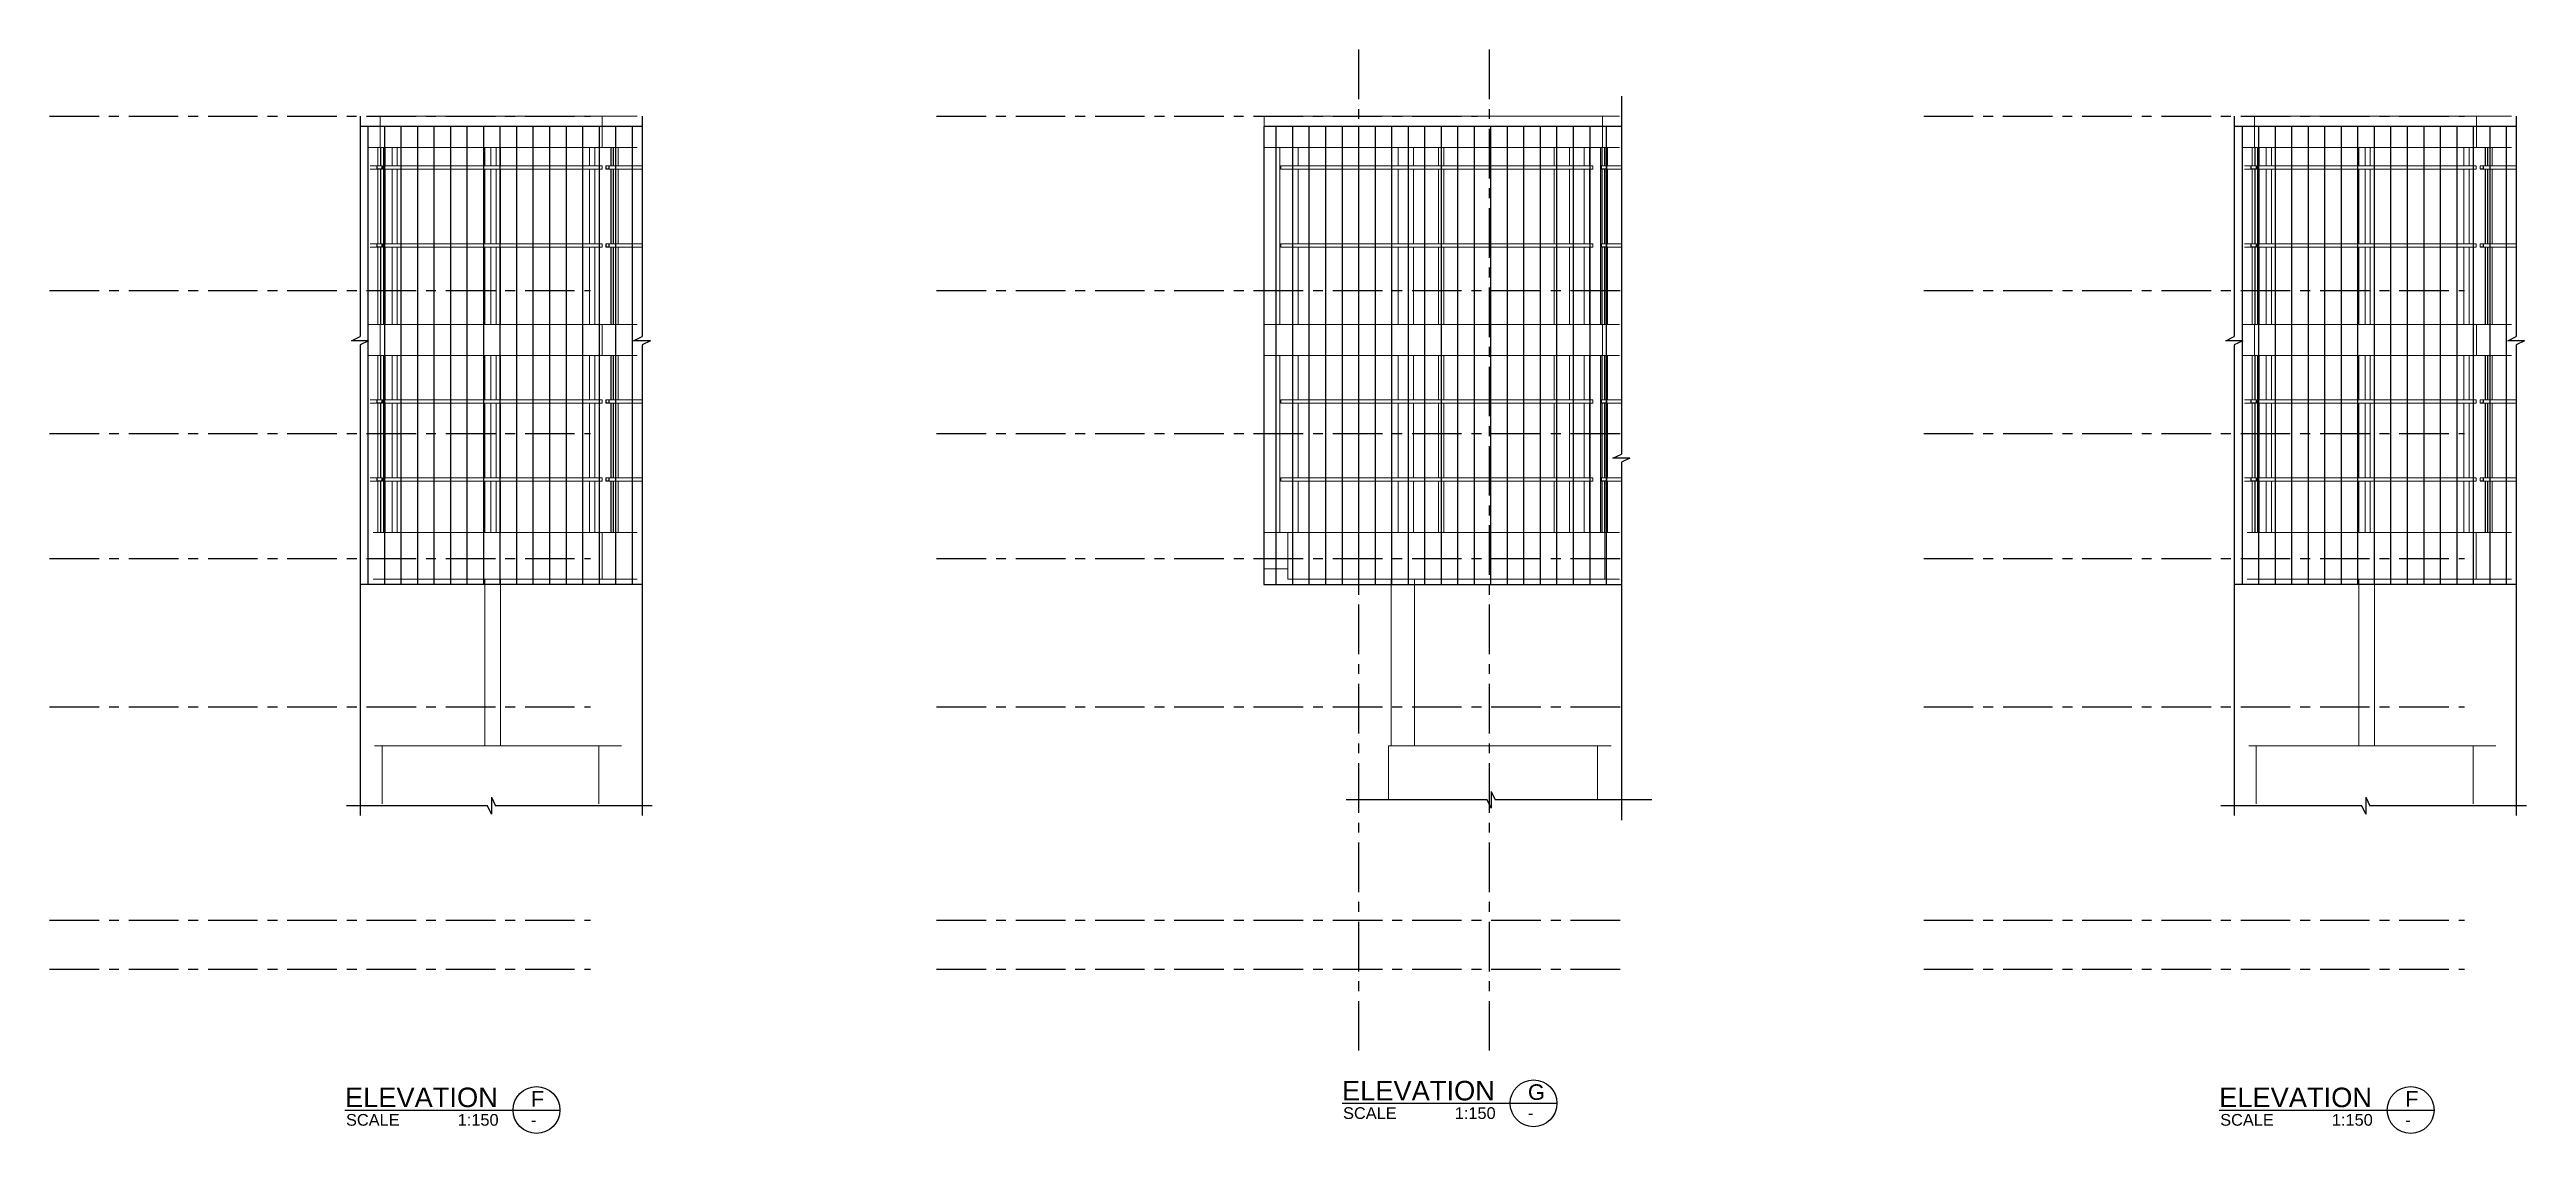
# Model space of a CAD drawing. Header units: millimetres. Extents: x 3774 to 718460, y -768339 to 192544.
# Drawn here: x 551905 to 599535, y 54911 to 75743 of the extents above; entities that cross this region are included whole.
import ezdxf

# ---------------------------------------------------------------- set-up
doc = ezdxf.new("R2010")
doc.units = ezdxf.units.MM
for name, pattern in [('CENTER', [50.8, 31.75, -6.35, 6.35, -6.35]), ('HIDDEN', [0.375, 0.25, -0.125]), ('XKITLINE00', [0])]:
    doc.linetypes.add(name, pattern=pattern)
doc.layers.add('HATCH', color=7, linetype='Continuous')
doc.layers.add('TEXT', color=4, linetype='Continuous')
doc.layers.add('Part', color=2, linetype='Continuous', lineweight=0)
doc.styles.add('ROMANS', font='arial.ttf', dxfattribs={"width": 0.85})
pattern_1 = [(90, (88449.85, 0), (-317.5, 0), [])]

msp = doc.modelspace()

# ---------------------------------------------------------------- texts
at = {"color": 5, "style": 'ROMANS'}
for s, height, p in [('ELEVATION', 375, (557585.794, 55417.14)), ('ELEVATION', 375, (576758.772, 55546.76)), ('G', 300, (580333.928, 55556.116)), ('ELEVATION', 375, (593625.804, 55417.14)), ('F', 300, (561160.95, 55426.496)), ('F', 300, (597200.96, 55426.496))]:
    msp.add_text(s, height=height, dxfattribs=at).set_placement(p)
at = {"color": 3, "style": 'ROMANS'}
for p in [(580335.755, 55189.723), (561162.777, 55060.103), (597202.787, 55060.103)]:
    msp.add_text('-', height=225, dxfattribs=at).set_placement(p)
at = {"layer": 'TEXT', "color": 3, "style": 'ROMANS'}
for s, p in [('SCALE', (557605.672, 55060.103)), ('1:150', (559753.399, 55060.103)), ('SCALE', (576778.651, 55189.723)), ('1:150', (578926.377, 55189.723)), ('SCALE', (593645.683, 55060.103)), ('1:150', (595793.409, 55060.103))]:
    msp.add_text(s, height=225, dxfattribs=at).set_placement(p)

# ---------------------------------------------------------------- blocks, each defined once
blk = doc.blocks.new('*A1028681')
at = {"layer": 'Part', "linetype": 'XKITLINE00', "lineweight": 0}
for p, q in [((2117.386646, -108.573174), (2114.020787, -108.573174)), ((2114.471721, -115.99454), (2114.471721, -108.573174))]:
    blk.add_line(p, q, dxfattribs=at)
blk = doc.blocks.new('*A1029682')
at = {"layer": 'Part', "linetype": 'XKITLINE00', "lineweight": 0}
for p, q in [((2085.70985, -108.573174), (2087.650147, -108.573174)), ((2086.680049, -115.99454), (2086.680049, -108.573174))]:
    blk.add_line(p, q, dxfattribs=at)
blk = doc.blocks.new('*A1030683')
at = {"layer": 'Part', "linetype": 'XKITLINE00', "lineweight": 0}
for p, q in [((2114.471721, -108.579841), (2086.68005, -108.579841)), ((2086.68005, -108.579841), (2086.68005, -115.99454)), ((2114.471721, -115.99454), (2114.471721, -108.579841))]:
    blk.add_line(p, q, dxfattribs=at)
blk = doc.blocks.new('*A1037684')
at = {"layer": 'Part', "linetype": 'XKITLINE00', "lineweight": 0}
for p, q in [((2114.891634, -27.906508), (2119.386419, -27.906508)), ((2114.891634, -31.906508), (2114.891634, -27.906508)), ((2119.386419, -31.906508), (2114.891634, -31.906508))]:
    blk.add_line(p, q, dxfattribs=at)
blk = doc.blocks.new('*A1038685')
at = {"layer": 'Part', "linetype": 'XKITLINE00', "lineweight": 0}
for p, q in [((2114.891634, -54.573174), (2119.386419, -54.573174)), ((2114.891634, -58.573174), (2114.891634, -54.573174)), ((2119.386419, -58.573174), (2114.891634, -58.573174))]:
    blk.add_line(p, q, dxfattribs=at)
blk = doc.blocks.new('*A1039686')
at = {"layer": 'Part', "linetype": 'XKITLINE00', "lineweight": 0}
for p, q in [((2119.986361, -64.239841), (2115.375467, -64.239841)), ((2115.375467, -64.239841), (2115.375467, -64.673174)), ((2119.986361, -64.673174), (2115.375467, -64.673174)), ((2115.402137, -64.633174), (2115.402137, -64.239841)), ((2115.765512, -64.633174), (2115.402137, -64.633174)), ((2115.765512, -64.239841), (2115.765512, -64.633174)), ((2115.792182, -64.673174), (2115.792182, -64.239841))]:
    blk.add_line(p, q, dxfattribs=at)
blk = doc.blocks.new('*A1040687')
at = {"layer": 'Part', "linetype": 'XKITLINE00', "lineweight": 0}
for p, q in [((2119.986361, -34.239841), (2115.375467, -34.239841)), ((2115.375467, -34.239841), (2115.375467, -34.673174)), ((2119.986361, -34.673174), (2115.375467, -34.673174)), ((2115.402137, -34.633174), (2115.402137, -34.239841)), ((2115.765512, -34.633174), (2115.402137, -34.633174)), ((2115.765512, -34.239841), (2115.765512, -34.633174)), ((2115.792182, -34.673174), (2115.792182, -34.239841))]:
    blk.add_line(p, q, dxfattribs=at)
blk = doc.blocks.new('*A1041688')
at = {"layer": 'Part', "linetype": 'XKITLINE00', "lineweight": 0}
for p, q in [((2119.986361, -44.239841), (2115.375467, -44.239841)), ((2115.375467, -44.239841), (2115.375467, -44.673174)), ((2115.402137, -44.633174), (2115.402137, -44.239841)), ((2115.765512, -44.239841), (2115.765512, -44.633174)), ((2115.792182, -44.673174), (2115.792182, -44.239841)), ((2119.986361, -44.673174), (2115.375467, -44.673174)), ((2115.765512, -44.633174), (2115.402137, -44.633174))]:
    blk.add_line(p, q, dxfattribs=at)
blk = doc.blocks.new('*A1042689')
at = {"layer": 'Part', "linetype": 'XKITLINE00', "lineweight": 0}
for p, q in [((2116.023608, -34.239841), (2116.023608, -31.906508)), ((2116.023608, -44.239841), (2116.023608, -34.673174)), ((2116.050277, -34.239841), (2116.050277, -31.906508)), ((2116.050277, -44.239841), (2116.050277, -34.673174)), ((2116.321622, -34.239841), (2116.321622, -31.906508)), ((2116.321622, -44.239841), (2116.321622, -34.673174)), ((2116.330309, -34.239841), (2116.330309, -31.906508)), ((2116.330309, -44.239841), (2116.330309, -34.673174)), ((2116.356979, -34.239841), (2116.356979, -31.906508)), ((2116.356979, -44.239841), (2116.356979, -34.673174)), ((2116.934307, -34.239841), (2116.934307, -31.906508)), ((2116.934307, -44.239841), (2116.934307, -34.673174)), ((2116.023608, -54.573174), (2116.023608, -44.673174)), ((2116.050277, -54.573174), (2116.050277, -44.673174)), ((2116.321622, -54.573174), (2116.321622, -44.673174)), ((2116.330309, -54.573174), (2116.330309, -44.673174)), ((2116.356979, -54.573174), (2116.356979, -44.673174)), ((2116.934307, -54.573174), (2116.934307, -44.673174))]:
    blk.add_line(p, q, dxfattribs=at)
blk = doc.blocks.new('*A1043690')
at = {"layer": 'Part', "linetype": 'XKITLINE00', "lineweight": 0}
for p, q in [((2114.887369, -64.239841), (2087.015781, -64.239841)), ((2087.015781, -64.673174), (2087.015781, -64.239841)), ((2114.887369, -64.673174), (2087.015781, -64.673174)), ((2114.887369, -64.673174), (2114.887369, -64.239841))]:
    blk.add_line(p, q, dxfattribs=at)
blk = doc.blocks.new('*A1044691')
at = {"layer": 'Part', "linetype": 'XKITLINE00', "lineweight": 0}
for p, q in [((2085.171046, -64.239841), (2086.038797, -64.239841)), ((2085.171046, -64.673174), (2086.714271, -64.673174)), ((2085.992611, -64.239841), (2085.992611, -64.673174)), ((2086.038797, -64.633174), (2086.038797, -64.239841)), ((2086.668085, -64.633174), (2086.038797, -64.633174)), ((2086.071747, -64.239841), (2086.714271, -64.239841)), ((2086.668085, -64.239841), (2086.668085, -64.633174)), ((2086.714271, -64.673174), (2086.714271, -64.239841))]:
    blk.add_line(p, q, dxfattribs=at)
blk = doc.blocks.new('*A1045692')
at = {"layer": 'Part', "linetype": 'XKITLINE00', "lineweight": 0}
for p, q in [((2084.94002, -27.906508), (2086.435647, -27.906508)), ((2084.94002, -31.906508), (2086.435647, -31.906508))]:
    blk.add_line(p, q, dxfattribs=at)
blk = doc.blocks.new('*A1046693')
at = {"layer": 'Part', "linetype": 'XKITLINE00', "lineweight": 0}
for p, q in [((2114.891634, -27.906508), (2086.435647, -27.906508)), ((2086.435647, -27.906508), (2086.435647, -31.906508)), ((2114.891634, -31.906508), (2114.891634, -27.906508)), ((2086.435647, -31.906508), (2114.891634, -31.906508))]:
    blk.add_line(p, q, dxfattribs=at)
blk = doc.blocks.new('*A1047694')
at = {"layer": 'Part', "linetype": 'XKITLINE00', "lineweight": 0}
for p, q in [((2114.891634, -54.573174), (2086.435647, -54.573174)), ((2086.435647, -54.573174), (2086.435647, -58.573174)), ((2114.891634, -58.573174), (2114.891634, -54.573174)), ((2086.435647, -58.573174), (2114.891634, -58.573174))]:
    blk.add_line(p, q, dxfattribs=at)
blk = doc.blocks.new('*A1048695')
at = {"layer": 'Part', "linetype": 'XKITLINE00', "lineweight": 0}
for p, q in [((2084.94002, -54.573174), (2086.435647, -54.573174)), ((2084.94002, -58.573174), (2086.435647, -58.573174))]:
    blk.add_line(p, q, dxfattribs=at)
blk = doc.blocks.new('*A1049696')
at = {"layer": 'Part', "linetype": 'XKITLINE00', "lineweight": 0}
for p, q in [((2114.887369, -34.239841), (2087.015781, -34.239841)), ((2087.015781, -34.673174), (2087.015781, -34.239841)), ((2114.887369, -34.673174), (2087.015781, -34.673174)), ((2114.887369, -34.673174), (2114.887369, -34.239841))]:
    blk.add_line(p, q, dxfattribs=at)
blk = doc.blocks.new('*A1050697')
at = {"layer": 'Part', "linetype": 'XKITLINE00', "lineweight": 0}
for p, q in [((2085.171046, -34.239841), (2086.038797, -34.239841)), ((2085.171046, -34.673174), (2086.714271, -34.673174)), ((2085.992611, -34.239841), (2085.992611, -34.673174)), ((2086.038797, -34.633174), (2086.038797, -34.239841)), ((2086.668085, -34.633174), (2086.038797, -34.633174)), ((2086.071747, -34.239841), (2086.714271, -34.239841)), ((2086.668085, -34.239841), (2086.668085, -34.633174)), ((2086.714271, -34.673174), (2086.714271, -34.239841))]:
    blk.add_line(p, q, dxfattribs=at)
blk = doc.blocks.new('*A1051698')
at = {"layer": 'Part', "linetype": 'XKITLINE00', "lineweight": 0}
for p, q in [((2114.887369, -44.239841), (2087.015781, -44.239841)), ((2087.015781, -44.673174), (2087.015781, -44.239841)), ((2114.887369, -44.673174), (2114.887369, -44.239841)), ((2114.887369, -44.673174), (2087.015781, -44.673174))]:
    blk.add_line(p, q, dxfattribs=at)
blk = doc.blocks.new('*A1052699')
at = {"layer": 'Part', "linetype": 'XKITLINE00', "lineweight": 0}
for p, q in [((2085.171046, -44.239841), (2086.038797, -44.239841)), ((2085.992611, -44.239841), (2085.992611, -44.673174)), ((2086.038797, -44.633174), (2086.038797, -44.239841)), ((2086.071747, -44.239841), (2086.714271, -44.239841)), ((2086.668085, -44.239841), (2086.668085, -44.633174)), ((2086.714271, -44.673174), (2086.714271, -44.239841)), ((2085.171046, -44.673174), (2086.714271, -44.673174)), ((2086.668085, -44.633174), (2086.038797, -44.633174))]:
    blk.add_line(p, q, dxfattribs=at)
blk = doc.blocks.new('*A1053700')
at = {"layer": 'Part', "linetype": 'XKITLINE00', "lineweight": 0}
for p, q in [((2086.14754, -34.239841), (2086.14754, -31.906508)), ((2086.14754, -44.239841), (2086.14754, -34.673174)), ((2086.480911, -34.239841), (2086.480911, -31.906508)), ((2086.480911, -44.239841), (2086.480911, -34.673174)), ((2086.527097, -34.239841), (2086.527097, -31.906508)), ((2086.527097, -44.239841), (2086.527097, -34.673174)), ((2086.855369, -54.573174), (2086.855369, -31.906508)), ((2087.012053, -54.573174), (2087.012053, -31.906508)), ((2087.05824, -34.239841), (2087.05824, -31.906508)), ((2087.05824, -44.239841), (2087.05824, -34.673174)), ((2086.14754, -54.573174), (2086.14754, -44.673174)), ((2086.480911, -54.573174), (2086.480911, -44.673174)), ((2086.527097, -54.573174), (2086.527097, -44.673174)), ((2087.05824, -54.573174), (2087.05824, -44.673174))]:
    blk.add_line(p, q, dxfattribs=at)
blk = doc.blocks.new('*A1054701')
at = {"layer": 'Part', "linetype": 'XKITLINE00', "lineweight": 0}
for p, q in [((2100.620798, -34.239841), (2100.620798, -31.906508)), ((2100.620798, -44.239841), (2100.620798, -34.673174)), ((2101.287465, -34.239841), (2101.287465, -31.906508)), ((2101.287465, -44.239841), (2101.287465, -34.673174)), ((2100.620798, -54.573174), (2100.620798, -44.673174)), ((2101.287465, -54.573174), (2101.287465, -44.673174))]:
    blk.add_line(p, q, dxfattribs=at)
blk = doc.blocks.new('*A1055702')
at = {"layer": 'Part', "linetype": 'XKITLINE00', "lineweight": 0}
for p, q in [((2087.954136, -34.239841), (2087.954136, -31.906508)), ((2087.954136, -44.239841), (2087.954136, -34.673174)), ((2088.620803, -34.239841), (2088.620803, -31.906508)), ((2088.620803, -44.239841), (2088.620803, -34.673174)), ((2087.954136, -54.573174), (2087.954136, -44.673174)), ((2088.620803, -54.573174), (2088.620803, -44.673174))]:
    blk.add_line(p, q, dxfattribs=at)
blk = doc.blocks.new('*A1056703')
at = {"layer": 'Part', "linetype": 'XKITLINE00', "lineweight": 0}
for p, q in [((2113.28746, -34.239841), (2113.28746, -31.906508)), ((2113.28746, -44.239841), (2113.28746, -34.673174)), ((2113.954127, -34.239841), (2113.954127, -31.906508)), ((2113.954127, -44.239841), (2113.954127, -34.673174)), ((2113.28746, -54.573174), (2113.28746, -44.673174)), ((2113.954127, -54.573174), (2113.954127, -44.673174))]:
    blk.add_line(p, q, dxfattribs=at)
blk = doc.blocks.new('*A1059704')
at = {"layer": 'Part', "linetype": 'XKITLINE00', "lineweight": 0}
for p, q in [((2114.887356, -81.239841), (2119.38642, -81.239841)), ((2114.887356, -87.239841), (2114.887356, -81.239841)), ((2119.38642, -87.239841), (2114.887356, -87.239841))]:
    blk.add_line(p, q, dxfattribs=at)
blk = doc.blocks.new('*A1060705')
at = {"layer": 'Part', "linetype": 'XKITLINE00', "lineweight": 0}
for p, q in [((2119.986361, -74.239841), (2115.375467, -74.239841)), ((2115.375467, -74.239841), (2115.375467, -74.673174)), ((2119.986361, -74.673174), (2115.375467, -74.673174)), ((2115.402137, -74.633174), (2115.402137, -74.239841)), ((2115.765512, -74.633174), (2115.402137, -74.633174)), ((2115.765512, -74.239841), (2115.765512, -74.633174)), ((2115.792182, -74.673174), (2115.792182, -74.239841))]:
    blk.add_line(p, q, dxfattribs=at)
blk = doc.blocks.new('*A1061706')
at = {"layer": 'Part', "linetype": 'XKITLINE00', "lineweight": 0}
for p, q in [((2116.023608, -64.239841), (2116.023608, -58.573174)), ((2116.050277, -64.239841), (2116.050277, -58.573174)), ((2116.321622, -64.239841), (2116.321622, -58.573174)), ((2116.330309, -64.239841), (2116.330309, -58.573174)), ((2116.356979, -64.239841), (2116.356979, -58.573174)), ((2116.934307, -64.239841), (2116.934307, -58.573174)), ((2116.023608, -74.239841), (2116.023608, -64.673174)), ((2116.050277, -74.239841), (2116.050277, -64.673174)), ((2116.321622, -74.239841), (2116.321622, -64.673174)), ((2116.330309, -74.239841), (2116.330309, -64.673174)), ((2116.356979, -74.239841), (2116.356979, -64.673174)), ((2116.934307, -74.239841), (2116.934307, -64.673174)), ((2116.023608, -81.239841), (2116.023608, -74.673174)), ((2116.050277, -81.239841), (2116.050277, -74.673174)), ((2116.321622, -81.239841), (2116.321622, -74.673174)), ((2116.330309, -81.239841), (2116.330309, -74.673174)), ((2116.356979, -81.239841), (2116.356979, -74.673174)), ((2116.934307, -81.239841), (2116.934307, -74.673174))]:
    blk.add_line(p, q, dxfattribs=at)
blk = doc.blocks.new('*A1062707')
at = {"layer": 'Part', "linetype": 'XKITLINE00', "lineweight": 0}
for p, q in [((2099.842699, -34.239841), (2099.842699, -31.906508)), ((2099.842699, -44.239841), (2099.842699, -34.673174)), ((2101.842699, -34.239841), (2101.842699, -31.906508)), ((2101.842699, -44.239841), (2101.842699, -34.673174)), ((2099.842699, -54.573174), (2099.842699, -44.673174)), ((2101.842699, -54.573174), (2101.842699, -44.673174)), ((2099.842699, -64.239841), (2099.842699, -58.573174)), ((2101.842699, -64.239841), (2101.842699, -58.573174)), ((2099.842699, -74.239841), (2099.842699, -64.673174)), ((2101.842699, -74.239841), (2101.842699, -64.673174)), ((2099.842699, -81.239841), (2099.842699, -74.673174)), ((2101.842699, -81.239841), (2101.842699, -74.673174))]:
    blk.add_line(p, q, dxfattribs=at)
blk = doc.blocks.new('*A1063708')
at = {"layer": 'Part', "linetype": 'XKITLINE00', "lineweight": 0}
for p, q in [((2099.84269, -87.239841), (2099.84269, -108.573174)), ((2101.84269, -108.573174), (2101.84269, -87.239841)), ((2099.84269, -108.573174), (2101.84269, -108.573174))]:
    blk.add_line(p, q, dxfattribs=at)
blk = doc.blocks.new('*A1064709')
at = {"layer": 'Part', "linetype": 'XKITLINE00', "lineweight": 0}
for p, q in [((2087.015781, -81.239841), (2085.517392, -81.239841)), ((2087.015781, -87.239841), (2087.015781, -81.239841)), ((2085.517392, -87.239841), (2087.015781, -87.239841))]:
    blk.add_line(p, q, dxfattribs=at)
blk = doc.blocks.new('*A1065710')
at = {"layer": 'Part', "linetype": 'XKITLINE00', "lineweight": 0}
for p, q in [((2114.887356, -81.239841), (2087.015781, -81.239841)), ((2087.015781, -81.239841), (2087.015781, -87.239841)), ((2114.887356, -81.239841), (2114.887356, -87.239841)), ((2114.887356, -87.239841), (2087.015781, -87.239841))]:
    blk.add_line(p, q, dxfattribs=at)
blk = doc.blocks.new('*A1066711')
at = {"layer": 'Part', "linetype": 'XKITLINE00', "lineweight": 0}
for p, q in [((2114.887369, -74.239841), (2087.015781, -74.239841)), ((2087.015781, -74.673174), (2087.015781, -74.239841)), ((2114.887369, -74.673174), (2087.015781, -74.673174)), ((2114.887369, -74.673174), (2114.887369, -74.239841))]:
    blk.add_line(p, q, dxfattribs=at)
blk = doc.blocks.new('*A1067712')
at = {"layer": 'Part', "linetype": 'XKITLINE00', "lineweight": 0}
for p, q in [((2085.171046, -74.239841), (2086.038797, -74.239841)), ((2085.171046, -74.673174), (2086.714271, -74.673174)), ((2085.992611, -74.239841), (2085.992611, -74.673174)), ((2086.038797, -74.633174), (2086.038797, -74.239841)), ((2086.668085, -74.633174), (2086.038797, -74.633174)), ((2086.071747, -74.239841), (2086.714271, -74.239841)), ((2086.668085, -74.239841), (2086.668085, -74.633174)), ((2086.714271, -74.673174), (2086.714271, -74.239841))]:
    blk.add_line(p, q, dxfattribs=at)
blk = doc.blocks.new('*A1068713')
at = {"layer": 'Part', "linetype": 'XKITLINE00', "lineweight": 0}
for p, q in [((2086.14754, -64.239841), (2086.14754, -58.573174)), ((2086.480911, -64.239841), (2086.480911, -58.573174)), ((2086.527097, -64.239841), (2086.527097, -58.573174)), ((2086.855369, -81.239841), (2086.855369, -58.573174)), ((2087.012053, -81.239841), (2087.012053, -58.573174)), ((2087.05824, -64.239841), (2087.05824, -58.573174)), ((2086.14754, -74.239841), (2086.14754, -64.673174)), ((2086.480911, -74.239841), (2086.480911, -64.673174)), ((2086.527097, -74.239841), (2086.527097, -64.673174)), ((2087.05824, -74.239841), (2087.05824, -64.673174)), ((2086.14754, -81.239841), (2086.14754, -74.673174)), ((2086.480911, -81.239841), (2086.480911, -74.673174)), ((2086.527097, -81.239841), (2086.527097, -74.673174)), ((2087.05824, -81.239841), (2087.05824, -74.673174))]:
    blk.add_line(p, q, dxfattribs=at)
blk = doc.blocks.new('*A1069714')
at = {"layer": 'Part', "linetype": 'XKITLINE00', "lineweight": 0}
for p, q in [((2100.620798, -64.239841), (2100.620798, -58.573174)), ((2101.287465, -64.239841), (2101.287465, -58.573174)), ((2100.620798, -74.239841), (2100.620798, -64.673174)), ((2101.287465, -74.239841), (2101.287465, -64.673174)), ((2100.620798, -81.239841), (2100.620798, -74.673174)), ((2101.287465, -81.239841), (2101.287465, -74.673174))]:
    blk.add_line(p, q, dxfattribs=at)
blk = doc.blocks.new('*A1070715')
at = {"layer": 'Part', "linetype": 'XKITLINE00', "lineweight": 0}
for p, q in [((2087.954136, -64.239841), (2087.954136, -58.573174)), ((2088.620803, -64.239841), (2088.620803, -58.573174)), ((2087.954136, -74.239841), (2087.954136, -64.673174)), ((2088.620803, -74.239841), (2088.620803, -64.673174)), ((2087.954136, -81.239841), (2087.954136, -74.673174)), ((2088.620803, -81.239841), (2088.620803, -74.673174))]:
    blk.add_line(p, q, dxfattribs=at)
blk = doc.blocks.new('*A1071716')
at = {"layer": 'Part', "linetype": 'XKITLINE00', "lineweight": 0}
for p, q in [((2113.28746, -64.239841), (2113.28746, -58.573174)), ((2113.954127, -64.239841), (2113.954127, -58.573174)), ((2113.28746, -74.239841), (2113.28746, -64.673174)), ((2113.954127, -74.239841), (2113.954127, -64.673174)), ((2113.28746, -81.239841), (2113.28746, -74.673174)), ((2113.954127, -81.239841), (2113.954127, -74.673174))]:
    blk.add_line(p, q, dxfattribs=at)
blk = doc.blocks.new('*A1079717')
at = {"layer": 'Part', "linetype": 'XKITLINE00', "lineweight": 0}
for p, q in [((2229.049043, -65.103977), (2226.363476, -65.103977)), ((2226.363476, -65.103977), (2226.363476, -65.537311)), ((2226.363476, -65.537311), (2229.049043, -65.537311)), ((2226.409628, -65.497311), (2226.409628, -65.103977)), ((2227.038443, -65.497311), (2226.409628, -65.497311)), ((2227.038443, -65.103977), (2227.038443, -65.497311)), ((2227.084595, -65.537311), (2227.084595, -65.103977))]:
    blk.add_line(p, q, dxfattribs=at)
blk = doc.blocks.new('*A1080718')
at = {"layer": 'Part', "linetype": 'XKITLINE00', "lineweight": 0}
for p, q in [((2185.294941, -65.103977), (2225.294971, -65.103977)), ((2185.294941, -65.537311), (2185.294941, -65.103977)), ((2225.294971, -65.537311), (2185.294941, -65.537311)), ((2225.294971, -65.103977), (2225.294971, -65.537311)), ((2225.294971, -65.103977), (2225.295985, -65.103977)), ((2225.294971, -65.497311), (2225.295985, -65.497311)), ((2225.294971, -65.537311), (2225.296055, -65.537311)), ((2225.296055, -65.537311), (2225.294971, -65.537311)), ((2225.295041, -65.497311), (2225.295041, -65.103977)), ((2225.295985, -65.497311), (2225.295041, -65.497311)), ((2225.295985, -65.103977), (2225.295985, -65.497311)), ((2225.296055, -65.537311), (2225.296055, -65.103977))]:
    blk.add_line(p, q, dxfattribs=at)
blk = doc.blocks.new('*A1081719')
at = {"layer": 'Part', "linetype": 'XKITLINE00', "lineweight": 0}
for p, q in [((2226.528066, -28.770644), (2183.161303, -28.770644)), ((2183.161303, -28.770644), (2183.161303, -32.770644)), ((2226.528066, -28.770644), (2226.528066, -32.770644)), ((2226.528066, -32.770644), (2183.161303, -32.770644))]:
    blk.add_line(p, q, dxfattribs=at)
blk = doc.blocks.new('*A1082720')
at = {"layer": 'Part', "linetype": 'XKITLINE00', "lineweight": 0}
for p, q in [((2226.529103, -28.770644), (2226.528066, -28.770644)), ((2226.529103, -32.770644), (2226.529103, -28.770644)), ((2226.529103, -28.770644), (2228.696044, -28.770644)), ((2226.528066, -32.770644), (2226.529103, -32.770644)), ((2226.529103, -32.770644), (2228.696044, -32.770644))]:
    blk.add_line(p, q, dxfattribs=at)
blk = doc.blocks.new('*A1083721')
at = {"layer": 'Part', "linetype": 'XKITLINE00', "lineweight": 0}
for p, q in [((2226.529103, -55.437311), (2226.528066, -55.437311)), ((2226.529103, -59.437311), (2226.529103, -55.437311)), ((2226.529103, -55.437311), (2228.696044, -55.437311)), ((2226.528066, -59.437311), (2226.529103, -59.437311)), ((2226.529103, -59.437311), (2228.696044, -59.437311))]:
    blk.add_line(p, q, dxfattribs=at)
blk = doc.blocks.new('*A1084722')
at = {"layer": 'Part', "linetype": 'XKITLINE00', "lineweight": 0}
for p, q in [((2226.528066, -55.437311), (2183.161303, -55.437311)), ((2183.161303, -55.437311), (2183.161303, -59.437311)), ((2226.528066, -55.437311), (2226.528066, -59.437311)), ((2226.528066, -59.437311), (2183.161303, -59.437311))]:
    blk.add_line(p, q, dxfattribs=at)
blk = doc.blocks.new('*A1085723')
at = {"layer": 'Part', "linetype": 'XKITLINE00', "lineweight": 0}
for p, q in [((2229.049043, -35.103977), (2226.363476, -35.103977)), ((2226.363476, -35.103977), (2226.363476, -35.537311)), ((2226.363476, -35.537311), (2229.049043, -35.537311)), ((2226.409628, -35.497311), (2226.409628, -35.103977)), ((2227.038443, -35.497311), (2226.409628, -35.497311)), ((2227.038443, -35.103977), (2227.038443, -35.497311)), ((2227.084595, -35.537311), (2227.084595, -35.103977))]:
    blk.add_line(p, q, dxfattribs=at)
blk = doc.blocks.new('*A1086724')
at = {"layer": 'Part', "linetype": 'XKITLINE00', "lineweight": 0}
for p, q in [((2185.294941, -35.103977), (2225.294971, -35.103977)), ((2185.294941, -35.537311), (2185.294941, -35.103977)), ((2225.294971, -35.537311), (2185.294941, -35.537311)), ((2225.294971, -35.103977), (2225.294971, -35.537311)), ((2225.294971, -35.103977), (2225.295985, -35.103977)), ((2225.294971, -35.497311), (2225.295985, -35.497311)), ((2225.294971, -35.537311), (2225.296055, -35.537311)), ((2225.296055, -35.537311), (2225.294971, -35.537311)), ((2225.295041, -35.497311), (2225.295041, -35.103977)), ((2225.295985, -35.497311), (2225.295041, -35.497311)), ((2225.295985, -35.103977), (2225.295985, -35.497311)), ((2225.296055, -35.537311), (2225.296055, -35.103977))]:
    blk.add_line(p, q, dxfattribs=at)
blk = doc.blocks.new('*A1087725')
at = {"layer": 'Part', "linetype": 'XKITLINE00', "lineweight": 0}
for p, q in [((2229.049043, -45.103977), (2226.363476, -45.103977)), ((2226.363476, -45.103977), (2226.363476, -45.537311)), ((2226.363476, -45.537311), (2229.049043, -45.537311)), ((2226.409628, -45.497311), (2226.409628, -45.103977)), ((2227.038443, -45.497311), (2226.409628, -45.497311)), ((2227.038443, -45.103977), (2227.038443, -45.497311)), ((2227.084595, -45.537311), (2227.084595, -45.103977))]:
    blk.add_line(p, q, dxfattribs=at)
blk = doc.blocks.new('*A1088726')
at = {"layer": 'Part', "linetype": 'XKITLINE00', "lineweight": 0}
for p, q in [((2185.294941, -45.103977), (2225.294971, -45.103977)), ((2185.294941, -45.537311), (2185.294941, -45.103977)), ((2225.294971, -45.537311), (2185.294941, -45.537311)), ((2225.294971, -45.103977), (2225.294971, -45.537311)), ((2225.294971, -45.103977), (2225.295985, -45.103977)), ((2225.294971, -45.497311), (2225.295985, -45.497311)), ((2225.294971, -45.537311), (2225.296055, -45.537311)), ((2225.296055, -45.537311), (2225.294971, -45.537311)), ((2225.295041, -45.497311), (2225.295041, -45.103977)), ((2225.295985, -45.497311), (2225.295041, -45.497311)), ((2225.295985, -45.103977), (2225.295985, -45.497311)), ((2225.296055, -45.537311), (2225.296055, -45.103977))]:
    blk.add_line(p, q, dxfattribs=at)
blk = doc.blocks.new('*A1089727')
at = {"layer": 'Part', "linetype": 'XKITLINE00', "lineweight": 0}
for p, q in [((2186.829421, -35.103977), (2186.829421, -32.770644)), ((2187.496087, -35.103977), (2187.496087, -32.770644)), ((2187.496156, -35.103977), (2187.496156, -32.770644)), ((2187.496885, -35.103977), (2187.496885, -32.770644)), ((2187.496954, -35.103977), (2187.496954, -32.770644)), ((2186.829421, -45.103977), (2186.829421, -35.537311)), ((2187.496087, -45.103977), (2187.496087, -35.537311)), ((2187.496156, -45.103977), (2187.496156, -35.537311)), ((2187.496885, -45.103977), (2187.496885, -35.537311)), ((2187.496954, -45.103977), (2187.496954, -35.537311)), ((2186.829421, -55.437311), (2186.829421, -45.537311)), ((2187.496087, -55.437311), (2187.496087, -45.537311)), ((2187.496156, -55.437311), (2187.496156, -45.537311)), ((2187.496885, -55.437311), (2187.496885, -45.537311)), ((2187.496954, -55.437311), (2187.496954, -45.537311))]:
    blk.add_line(p, q, dxfattribs=at)
blk = doc.blocks.new('*A1090728')
at = {"layer": 'Part', "linetype": 'XKITLINE00', "lineweight": 0}
for p, q in [((2205.496072, -35.103977), (2205.496072, -32.770644)), ((2206.162738, -35.103977), (2206.162738, -32.770644)), ((2206.162807, -35.103977), (2206.162807, -32.770644)), ((2206.163535, -35.103977), (2206.163535, -32.770644)), ((2206.163605, -35.103977), (2206.163605, -32.770644)), ((2205.496072, -45.103977), (2205.496072, -35.537311)), ((2206.162738, -45.103977), (2206.162738, -35.537311)), ((2206.162807, -45.103977), (2206.162807, -35.537311)), ((2206.163535, -45.103977), (2206.163535, -35.537311)), ((2206.163605, -45.103977), (2206.163605, -35.537311)), ((2205.496072, -55.437311), (2205.496072, -45.537311)), ((2206.162738, -55.437311), (2206.162738, -45.537311)), ((2206.162807, -55.437311), (2206.162807, -45.537311)), ((2206.163535, -55.437311), (2206.163535, -45.537311)), ((2206.163605, -55.437311), (2206.163605, -45.537311))]:
    blk.add_line(p, q, dxfattribs=at)
blk = doc.blocks.new('*A1091729')
at = {"layer": 'Part', "linetype": 'XKITLINE00', "lineweight": 0}
for p, q in [((2224.162723, -35.103977), (2224.162723, -32.770644)), ((2224.829389, -35.103977), (2224.829389, -32.770644)), ((2224.829458, -35.103977), (2224.829458, -32.770644)), ((2224.830186, -35.103977), (2224.830186, -32.770644)), ((2224.830256, -35.103977), (2224.830256, -32.770644)), ((2224.162723, -45.103977), (2224.162723, -35.537311)), ((2224.829389, -45.103977), (2224.829389, -35.537311)), ((2224.829458, -45.103977), (2224.829458, -35.537311)), ((2224.830186, -45.103977), (2224.830186, -35.537311)), ((2224.830256, -45.103977), (2224.830256, -35.537311)), ((2224.162723, -55.437311), (2224.162723, -45.537311)), ((2224.829389, -55.437311), (2224.829389, -45.537311)), ((2224.829458, -55.437311), (2224.829458, -45.537311)), ((2224.830186, -55.437311), (2224.830186, -45.537311)), ((2224.830256, -55.437311), (2224.830256, -45.537311))]:
    blk.add_line(p, q, dxfattribs=at)
blk = doc.blocks.new('*A1092730')
at = {"layer": 'Part', "linetype": 'XKITLINE00', "lineweight": 0}
for p, q in [((2226.253411, -55.437311), (2226.253411, -32.770644)), ((2226.299564, -55.437311), (2226.299564, -32.770644)), ((2226.456583, -35.103977), (2226.456583, -32.770644)), ((2226.784174, -35.103977), (2226.784174, -32.770644)), ((2226.830327, -35.103977), (2226.830327, -32.770644)), ((2227.164411, -35.103977), (2227.164411, -32.770644)), ((2226.456583, -45.103977), (2226.456583, -35.537311)), ((2226.784174, -45.103977), (2226.784174, -35.537311)), ((2226.830327, -45.103977), (2226.830327, -35.537311)), ((2227.164411, -45.103977), (2227.164411, -35.537311)), ((2226.456583, -55.437311), (2226.456583, -45.537311)), ((2226.784174, -55.437311), (2226.784174, -45.537311)), ((2226.830327, -55.437311), (2226.830327, -45.537311)), ((2227.164411, -55.437311), (2227.164411, -45.537311))]:
    blk.add_line(p, q, dxfattribs=at)
blk = doc.blocks.new('*A1097731')
at = {"layer": 'Part', "linetype": 'XKITLINE00', "lineweight": 0}
for p, q in [((2225.862246, -109.437311), (2199.0956, -109.437311)), ((2199.0956, -109.437311), (2199.0956, -116.225479)), ((2225.862246, -116.225479), (2225.862246, -109.437311))]:
    blk.add_line(p, q, dxfattribs=at)
blk = doc.blocks.new('*A1098732')
at = {"layer": 'Part', "linetype": 'XKITLINE00', "lineweight": 0}
for p, q in [((2227.641816, -109.443977), (2225.862245, -109.443977)), ((2225.862245, -109.443977), (2225.862245, -116.225479))]:
    blk.add_line(p, q, dxfattribs=at)
blk = doc.blocks.new('*A1105733')
at = {"layer": 'Part', "linetype": 'XKITLINE00', "lineweight": 0}
for p, q in [((2186.162084, -82.103977), (2183.162086, -82.103977)), ((2183.162086, -82.103977), (2183.162086, -86.770644)), ((2186.162084, -86.770644), (2186.162084, -82.103977)), ((2183.162086, -86.770644), (2186.162084, -86.770644))]:
    blk.add_line(p, q, dxfattribs=at)
blk = doc.blocks.new('*A1106734')
at = {"layer": 'Part', "linetype": 'XKITLINE00', "lineweight": 0}
for p, q in [((2183.163147, -55.437311), (2183.163147, -32.770644)), ((2185.163146, -55.437311), (2185.163146, -32.770644)), ((2185.165746, -55.437311), (2185.165746, -32.770644)), ((2183.163147, -82.103977), (2183.163147, -59.437311)), ((2185.163146, -82.103977), (2185.163146, -59.437311)), ((2185.165746, -82.103977), (2185.165746, -59.437311))]:
    blk.add_line(p, q, dxfattribs=at)
blk = doc.blocks.new('*A1107735')
at = {"layer": 'Part', "linetype": 'XKITLINE00', "lineweight": 0}
for p, q in [((2220.303116, -35.103977), (2220.303116, -32.770644)), ((2222.303114, -35.103977), (2222.303114, -32.770644)), ((2222.305714, -35.103977), (2222.305714, -32.770644)), ((2220.303116, -45.103977), (2220.303116, -35.537311)), ((2222.303114, -45.103977), (2222.303114, -35.537311)), ((2222.305714, -45.103977), (2222.305714, -35.537311)), ((2220.303116, -55.437311), (2220.303116, -45.537311)), ((2222.303114, -55.437311), (2222.303114, -45.537311)), ((2222.305714, -55.437311), (2222.305714, -45.537311)), ((2220.303116, -65.103977), (2220.303116, -59.437311)), ((2222.303114, -65.103977), (2222.303114, -59.437311)), ((2222.305714, -65.103977), (2222.305714, -59.437311)), ((2220.303116, -75.103977), (2220.303116, -65.537311)), ((2222.303114, -75.103977), (2222.303114, -65.537311)), ((2222.305714, -75.103977), (2222.305714, -65.537311)), ((2220.303116, -82.103977), (2220.303116, -75.537311)), ((2222.303114, -82.103977), (2222.303114, -75.537311)), ((2222.305714, -82.103977), (2222.305714, -75.537311))]:
    blk.add_line(p, q, dxfattribs=at)
blk = doc.blocks.new('*A1108736')
at = {"layer": 'Part', "linetype": 'XKITLINE00', "lineweight": 0}
for p, q in [((2200.303132, -35.103977), (2200.303132, -32.770644)), ((2202.303131, -35.103977), (2202.303131, -32.770644)), ((2202.305731, -35.103977), (2202.305731, -32.770644)), ((2200.303132, -45.103977), (2200.303132, -35.537311)), ((2202.303131, -45.103977), (2202.303131, -35.537311)), ((2202.305731, -45.103977), (2202.305731, -35.537311)), ((2200.303132, -55.437311), (2200.303132, -45.537311)), ((2202.303131, -55.437311), (2202.303131, -45.537311)), ((2202.305731, -55.437311), (2202.305731, -45.537311)), ((2200.303132, -65.103977), (2200.303132, -59.437311)), ((2202.303131, -65.103977), (2202.303131, -59.437311)), ((2202.305731, -65.103977), (2202.305731, -59.437311)), ((2200.303132, -75.103977), (2200.303132, -65.537311)), ((2202.303131, -75.103977), (2202.303131, -65.537311)), ((2202.305731, -75.103977), (2202.305731, -65.537311)), ((2200.303132, -82.103977), (2200.303132, -75.537311)), ((2202.303131, -82.103977), (2202.303131, -75.537311)), ((2202.305731, -82.103977), (2202.305731, -75.537311))]:
    blk.add_line(p, q, dxfattribs=at)
blk = doc.blocks.new('*A1109737')
at = {"layer": 'Part', "linetype": 'XKITLINE00', "lineweight": 0}
for p, q in [((2199.4298, -109.437311), (2199.429801, -88.103977)), ((2202.429797, -109.437311), (2202.429798, -88.103977)), ((2202.432398, -109.437311), (2202.432398, -88.103977))]:
    blk.add_line(p, q, dxfattribs=at)
blk = doc.blocks.new('*A1110738')
at = {"layer": 'Part', "linetype": 'XKITLINE00', "lineweight": 0}
for p, q in [((2226.822049, -82.103977), (2186.162084, -82.103977)), ((2186.162084, -82.103977), (2186.162084, -88.103977)), ((2226.822049, -88.103977), (2226.822049, -82.103977)), ((2186.162084, -88.103977), (2226.822049, -88.103977))]:
    blk.add_line(p, q, dxfattribs=at)
blk = doc.blocks.new('*A1111739')
at = {"layer": 'Part', "linetype": 'XKITLINE00', "lineweight": 0}
for p, q in [((2226.822049, -82.103977), (2228.6989, -82.103977)), ((2226.822049, -88.103977), (2226.822049, -82.103977)), ((2228.6989, -88.103977), (2226.822049, -88.103977))]:
    blk.add_line(p, q, dxfattribs=at)
blk = doc.blocks.new('*A1112740')
at = {"layer": 'Part', "linetype": 'XKITLINE00', "lineweight": 0}
for p, q in [((2229.049043, -75.103977), (2226.363476, -75.103977)), ((2226.363476, -75.103977), (2226.363476, -75.537311)), ((2226.363476, -75.537311), (2229.049043, -75.537311)), ((2226.409628, -75.497311), (2226.409628, -75.103977)), ((2227.038443, -75.497311), (2226.409628, -75.497311)), ((2227.038443, -75.103977), (2227.038443, -75.497311)), ((2227.084595, -75.537311), (2227.084595, -75.103977))]:
    blk.add_line(p, q, dxfattribs=at)
blk = doc.blocks.new('*A1113741')
at = {"layer": 'Part', "linetype": 'XKITLINE00', "lineweight": 0}
for p, q in [((2185.294941, -75.103977), (2225.294971, -75.103977)), ((2185.294941, -75.537311), (2185.294941, -75.103977)), ((2225.294971, -75.537311), (2185.294941, -75.537311)), ((2225.294971, -75.103977), (2225.294971, -75.537311)), ((2225.294971, -75.103977), (2225.295985, -75.103977)), ((2225.294971, -75.497311), (2225.295985, -75.497311)), ((2225.294971, -75.537311), (2225.296055, -75.537311)), ((2225.296055, -75.537311), (2225.294971, -75.537311)), ((2225.295041, -75.497311), (2225.295041, -75.103977)), ((2225.295985, -75.497311), (2225.295041, -75.497311)), ((2225.295985, -75.103977), (2225.295985, -75.497311)), ((2225.296055, -75.537311), (2225.296055, -75.103977))]:
    blk.add_line(p, q, dxfattribs=at)
blk = doc.blocks.new('*A1114742')
at = {"layer": 'Part', "linetype": 'XKITLINE00', "lineweight": 0}
for p, q in [((2186.829421, -65.103977), (2186.829421, -59.437311)), ((2187.496087, -65.103977), (2187.496087, -59.437311)), ((2187.496156, -65.103977), (2187.496156, -59.437311)), ((2187.496885, -65.103977), (2187.496885, -59.437311)), ((2187.496954, -65.103977), (2187.496954, -59.437311)), ((2186.829421, -75.103977), (2186.829421, -65.537311)), ((2187.496087, -75.103977), (2187.496087, -65.537311)), ((2187.496156, -75.103977), (2187.496156, -65.537311)), ((2187.496885, -75.103977), (2187.496885, -65.537311)), ((2187.496954, -75.103977), (2187.496954, -65.537311)), ((2186.829421, -82.103977), (2186.829421, -75.537311)), ((2187.496087, -82.103977), (2187.496087, -75.537311)), ((2187.496156, -82.103977), (2187.496156, -75.537311)), ((2187.496885, -82.103977), (2187.496885, -75.537311)), ((2187.496954, -82.103977), (2187.496954, -75.537311))]:
    blk.add_line(p, q, dxfattribs=at)
blk = doc.blocks.new('*A1115743')
at = {"layer": 'Part', "linetype": 'XKITLINE00', "lineweight": 0}
for p, q in [((2205.496072, -65.103977), (2205.496072, -59.437311)), ((2206.162738, -65.103977), (2206.162738, -59.437311)), ((2206.162807, -65.103977), (2206.162807, -59.437311)), ((2206.163535, -65.103977), (2206.163535, -59.437311)), ((2206.163605, -65.103977), (2206.163605, -59.437311)), ((2205.496072, -75.103977), (2205.496072, -65.537311)), ((2206.162738, -75.103977), (2206.162738, -65.537311)), ((2206.162807, -75.103977), (2206.162807, -65.537311)), ((2206.163535, -75.103977), (2206.163535, -65.537311)), ((2206.163605, -75.103977), (2206.163605, -65.537311)), ((2205.496072, -82.103977), (2205.496072, -75.537311)), ((2206.162738, -82.103977), (2206.162738, -75.537311)), ((2206.162807, -82.103977), (2206.162807, -75.537311)), ((2206.163535, -82.103977), (2206.163535, -75.537311)), ((2206.163605, -82.103977), (2206.163605, -75.537311))]:
    blk.add_line(p, q, dxfattribs=at)
blk = doc.blocks.new('*A1116744')
at = {"layer": 'Part', "linetype": 'XKITLINE00', "lineweight": 0}
for p, q in [((2224.162723, -65.103977), (2224.162723, -59.437311)), ((2224.829389, -65.103977), (2224.829389, -59.437311)), ((2224.829458, -65.103977), (2224.829458, -59.437311)), ((2224.830186, -65.103977), (2224.830186, -59.437311)), ((2224.830256, -65.103977), (2224.830256, -59.437311)), ((2224.162723, -75.103977), (2224.162723, -65.537311)), ((2224.829389, -75.103977), (2224.829389, -65.537311)), ((2224.829458, -75.103977), (2224.829458, -65.537311)), ((2224.830186, -75.103977), (2224.830186, -65.537311)), ((2224.830256, -75.103977), (2224.830256, -65.537311)), ((2224.162723, -82.103977), (2224.162723, -75.537311)), ((2224.829389, -82.103977), (2224.829389, -75.537311)), ((2224.829458, -82.103977), (2224.829458, -75.537311)), ((2224.830186, -82.103977), (2224.830186, -75.537311)), ((2224.830256, -82.103977), (2224.830256, -75.537311))]:
    blk.add_line(p, q, dxfattribs=at)
blk = doc.blocks.new('*A1117745')
at = {"layer": 'Part', "linetype": 'XKITLINE00', "lineweight": 0}
for p, q in [((2226.253411, -82.103977), (2226.253411, -59.437311)), ((2226.299564, -82.103977), (2226.299564, -59.437311)), ((2226.456583, -65.103977), (2226.456583, -59.437311)), ((2226.784174, -65.103977), (2226.784174, -59.437311)), ((2226.830327, -65.103977), (2226.830327, -59.437311)), ((2227.164411, -65.103977), (2227.164411, -59.437311)), ((2226.456583, -75.103977), (2226.456583, -65.537311)), ((2226.784174, -75.103977), (2226.784174, -65.537311)), ((2226.830327, -75.103977), (2226.830327, -65.537311)), ((2227.164411, -75.103977), (2227.164411, -65.537311)), ((2226.456583, -82.103977), (2226.456583, -75.537311)), ((2226.784174, -82.103977), (2226.784174, -75.537311)), ((2226.830327, -82.103977), (2226.830327, -75.537311)), ((2227.164411, -82.103977), (2227.164411, -75.537311))]:
    blk.add_line(p, q, dxfattribs=at)

# ---------------------------------------------------------------- hatches: boundary and pattern name
at = {"layer": 'HATCH'}
h = msp.add_hatch(dxfattribs=at)
h.set_pattern_fill('ANSI31', color=250, scale=100, angle=45)
h.set_pattern_definition(pattern_1)
h.paths.add_polyline_path([(563297.564, 74266.603), (563297.564, 65463.714), (557876.666, 65463.714), (557876.666, 74266.603)])
h = msp.add_hatch(dxfattribs=at)
h.set_pattern_fill('ANSI31', color=250, scale=100, angle=45)
h.set_pattern_definition(pattern_1)
h.paths.add_polyline_path([(582130.715, 74266.603), (575256.62, 74266.603), (575256.62, 65463.714), (582130.715, 65463.714)])
h = msp.add_hatch(dxfattribs=at)
h.set_pattern_fill('ANSI31', color=250, scale=100, angle=45)
h.set_pattern_definition([(90, (124489.86, 0), (-317.5, 0), [])])
h.paths.add_polyline_path([(599337.574, 74266.603), (599337.574, 65463.714), (593916.677, 65463.714), (593916.677, 74266.603)])

# ---------------------------------------------------------------- linework, layer by layer
at = {"color": 1, "linetype": 'CENTER', "ltscale": 30}
for p, q in [((577074.414, 75743.302), (577074.414, 56385.732)), ((579591.416, 75743.302), (579591.416, 56385.732)), ((551904.706, 74461.393), (562304.534, 74461.393)), ((568961.254, 74461.393), (579361.082, 74461.393)), ((587944.716, 74461.393), (598344.544, 74461.393)), ((551905.329, 71111.393), (562305.158, 71111.393)), ((568961.877, 71111.393), (582269.464, 71111.393)), ((587945.339, 71111.393), (598345.168, 71111.393)), ((551905.329, 68361.393), (562305.158, 68361.393)), ((568961.877, 68361.393), (582269.464, 68361.393)), ((587945.339, 68361.393), (598345.168, 68361.393)), ((551905.329, 65961.393), (562305.158, 65961.393)), ((568961.877, 65961.393), (582269.464, 65961.393)), ((587945.339, 65961.393), (598345.168, 65961.393)), ((551905.329, 63111.393), (562305.158, 63111.393)), ((568961.877, 63111.393), (582269.464, 63111.393)), ((587945.339, 63111.393), (598345.168, 63111.393)), ((551905.329, 59011.393), (562305.158, 59011.393)), ((568961.877, 59011.393), (582269.464, 59011.393)), ((587945.339, 59011.393), (598345.168, 59011.393)), ((551905.329, 58071.393), (562305.158, 58071.393)), ((568961.877, 58071.393), (582269.464, 58071.393)), ((587945.339, 58071.393), (598345.168, 58071.393))]:
    msp.add_line(p, q, dxfattribs=at)
at = {"color": 1}
for p, q in [((582130.715, 74847.022), (582130.715, 67967.94)), ((557876.666, 74461.393), (557876.666, 70225.298)), ((563297.564, 74461.393), (563297.564, 70225.298)), ((593916.677, 74461.393), (593916.677, 70225.298)), ((599337.574, 74461.393), (599337.574, 70225.298)), ((557714.448, 70147.738), (557876.666, 70225.298)), ((558038.885, 70147.738), (557714.448, 70147.738)), ((558038.885, 70147.738), (557876.666, 70070.179)), ((557876.666, 70070.179), (557876.666, 61024.213)), ((563135.346, 70147.738), (563297.564, 70225.298)), ((563459.783, 70147.738), (563135.346, 70147.738)), ((563459.783, 70147.738), (563297.564, 70070.179)), ((563297.564, 70070.179), (563297.564, 61024.213)), ((593754.458, 70147.738), (593916.677, 70225.298)), ((594078.895, 70147.738), (593754.458, 70147.738)), ((594078.895, 70147.738), (593916.677, 70070.179)), ((593916.677, 70070.179), (593916.677, 61024.213)), ((599175.356, 70147.738), (599337.574, 70225.298)), ((599499.793, 70147.738), (599175.356, 70147.738)), ((599499.793, 70147.738), (599337.574, 70070.179)), ((599337.574, 70070.179), (599337.574, 61024.213)), ((581968.496, 67890.381), (582130.715, 67967.94)), ((582292.933, 67890.381), (581968.496, 67890.381)), ((582292.933, 67890.381), (582130.715, 67812.821)), ((582130.715, 67812.821), (582130.715, 60933.739)), ((579626.171, 61486.369), (579626.171, 61161.932)), ((579626.171, 61486.369), (579703.731, 61324.15)), ((560326.362, 61209.402), (557616.857, 61209.402)), ((560403.922, 61047.183), (560326.362, 61209.402)), ((560403.922, 61371.62), (560403.922, 61047.183)), ((560403.922, 61371.62), (560481.481, 61209.402)), ((563495.028, 61209.402), (560481.481, 61209.402)), ((579548.612, 61324.15), (576839.107, 61324.15)), ((579626.171, 61161.932), (579548.612, 61324.15)), ((582717.277, 61324.15), (579703.731, 61324.15)), ((596366.373, 61209.402), (593656.867, 61209.402)), ((596443.932, 61047.183), (596366.373, 61209.402)), ((596443.932, 61371.62), (596443.932, 61047.183)), ((596443.932, 61371.62), (596521.492, 61209.402)), ((599535.038, 61209.402), (596521.492, 61209.402))]:
    msp.add_line(p, q, dxfattribs=at)
at = {"color": 6, "linetype": 'HIDDEN', "ltscale": 30}
for p, q in [((563297.564, 74266.603), (557876.666, 74266.603)), ((599337.574, 74266.603), (593916.677, 74266.603)), ((563297.564, 65463.714), (557876.666, 65463.714)), ((599337.574, 65463.714), (593916.677, 65463.714))]:
    msp.add_line(p, q, dxfattribs=at)
msp.add_lwpolyline([(582130.715, 74266.603), (575256.62, 74266.603), (575256.62, 65463.714), (582130.715, 65463.714)], dxfattribs=at)
at = {"color": 3}
for centre in [(561268.975, 55361.486), (580441.953, 55491.106), (597308.985, 55361.486)]:
    msp.add_circle(centre, 450, dxfattribs=at)
at = {"layer": 'TEXT', "color": 3}
for p, q in [((557585.794, 55361.486), (561718.975, 55361.486)), ((576758.772, 55491.106), (580891.953, 55491.106)), ((593625.804, 55361.486), (597758.985, 55361.486))]:
    msp.add_line(p, q, dxfattribs=at)

# ---------------------------------------------------------------- block references
at = {"lineweight": 0, "xscale": 150, "yscale": 150, "zscale": 150}
for name, p in [('*A1045692', (245297.547, 78647.369)), ('*A1046693', (245297.547, 78647.369)), ('*A1037684', (245297.547, 78647.369)), ('*A1081719', (247790.099, 78776.989)), ('*A1082720', (247790.099, 78776.989)), ('*A1045692', (281337.557, 78647.369)), ('*A1046693', (281337.557, 78647.369)), ('*A1037684', (281337.557, 78647.369)), ('*A1053700', (245297.547, 78647.369)), ('*A1055702', (245297.547, 78647.369)), ('*A1062707', (245297.547, 78647.369)), ('*A1054701', (245297.547, 78647.369)), ('*A1056703', (245297.547, 78647.369)), ('*A1042689', (245297.547, 78647.369)), ('*A1106734', (247790.099, 78776.989)), ('*A1089727', (247790.099, 78776.989)), ('*A1108736', (247790.099, 78776.989)), ('*A1090728', (247790.099, 78776.989)), ('*A1107735', (247790.099, 78776.989)), ('*A1091729', (247790.099, 78776.989)), ('*A1092730', (247790.099, 78776.989)), ('*A1053700', (281337.557, 78647.369)), ('*A1055702', (281337.557, 78647.369)), ('*A1062707', (281337.557, 78647.369)), ('*A1054701', (281337.557, 78647.369)), ('*A1056703', (281337.557, 78647.369)), ('*A1042689', (281337.557, 78647.369)), ('*A1050697', (245297.547, 78647.369)), ('*A1049696', (245297.547, 78647.369)), ('*A1040687', (245297.547, 78647.369)), ('*A1086724', (247790.099, 78776.989)), ('*A1085723', (247790.099, 78776.989)), ('*A1050697', (281337.557, 78647.369)), ('*A1049696', (281337.557, 78647.369)), ('*A1040687', (281337.557, 78647.369)), ('*A1052699', (245297.547, 78647.369)), ('*A1051698', (245297.547, 78647.369)), ('*A1041688', (245297.547, 78647.369)), ('*A1088726', (247790.099, 78776.989)), ('*A1087725', (247790.099, 78776.989)), ('*A1052699', (281337.557, 78647.369)), ('*A1051698', (281337.557, 78647.369)), ('*A1041688', (281337.557, 78647.369)), ('*A1048695', (245297.547, 78647.369)), ('*A1047694', (245297.547, 78647.369)), ('*A1038685', (245297.547, 78647.369)), ('*A1084722', (247790.099, 78776.989)), ('*A1083721', (247790.099, 78776.989)), ('*A1048695', (281337.557, 78647.369)), ('*A1047694', (281337.557, 78647.369)), ('*A1038685', (281337.557, 78647.369)), ('*A1068713', (245297.547, 78647.369)), ('*A1070715', (245297.547, 78647.369)), ('*A1069714', (245297.547, 78647.369)), ('*A1071716', (245297.547, 78647.369)), ('*A1061706', (245297.547, 78647.369)), ('*A1114742', (247790.099, 78776.989)), ('*A1115743', (247790.099, 78776.989)), ('*A1116744', (247790.099, 78776.989)), ('*A1117745', (247790.099, 78776.989)), ('*A1068713', (281337.557, 78647.369)), ('*A1070715', (281337.557, 78647.369)), ('*A1069714', (281337.557, 78647.369)), ('*A1071716', (281337.557, 78647.369)), ('*A1061706', (281337.557, 78647.369)), ('*A1044691', (245297.547, 78647.369)), ('*A1043690', (245297.547, 78647.369)), ('*A1039686', (245297.547, 78647.369)), ('*A1080718', (247790.099, 78776.989)), ('*A1079717', (247790.099, 78776.989)), ('*A1044691', (281337.557, 78647.369)), ('*A1043690', (281337.557, 78647.369)), ('*A1039686', (281337.557, 78647.369)), ('*A1067712', (245297.547, 78647.369)), ('*A1066711', (245297.547, 78647.369)), ('*A1060705', (245297.547, 78647.369)), ('*A1113741', (247790.099, 78776.989)), ('*A1112740', (247790.099, 78776.989)), ('*A1067712', (281337.557, 78647.369)), ('*A1066711', (281337.557, 78647.369)), ('*A1060705', (281337.557, 78647.369)), ('*A1064709', (245297.547, 78647.369)), ('*A1065710', (245297.547, 78647.369)), ('*A1059704', (245297.547, 78647.369)), ('*A1105733', (247790.099, 78776.989)), ('*A1110738', (247790.099, 78776.989)), ('*A1111739', (247790.099, 78776.989)), ('*A1064709', (281337.557, 78647.369)), ('*A1065710', (281337.557, 78647.369)), ('*A1059704', (281337.557, 78647.369)), ('*A1063708', (245297.547, 78647.369)), ('*A1109737', (247790.099, 78776.989)), ('*A1063708', (281337.557, 78647.369)), ('*A1029682', (245297.547, 78647.369)), ('*A1030683', (245297.547, 78647.369)), ('*A1028681', (245297.547, 78647.369)), ('*A1097731', (247790.099, 78776.989)), ('*A1098732', (247790.099, 78776.989)), ('*A1029682', (281337.557, 78647.369)), ('*A1030683', (281337.557, 78647.369)), ('*A1028681', (281337.557, 78647.369))]:
    msp.add_blockref(name, p, dxfattribs=at)

msp.set_redraw_order([(e.dxf.handle, doc.entitydb.next_handle()) for e in msp.query("TEXT MTEXT ATTDEF DIMENSION ARC_DIMENSION")])  # texts and dimensions are drawn at this point

doc.saveas('drawing.dxf')
